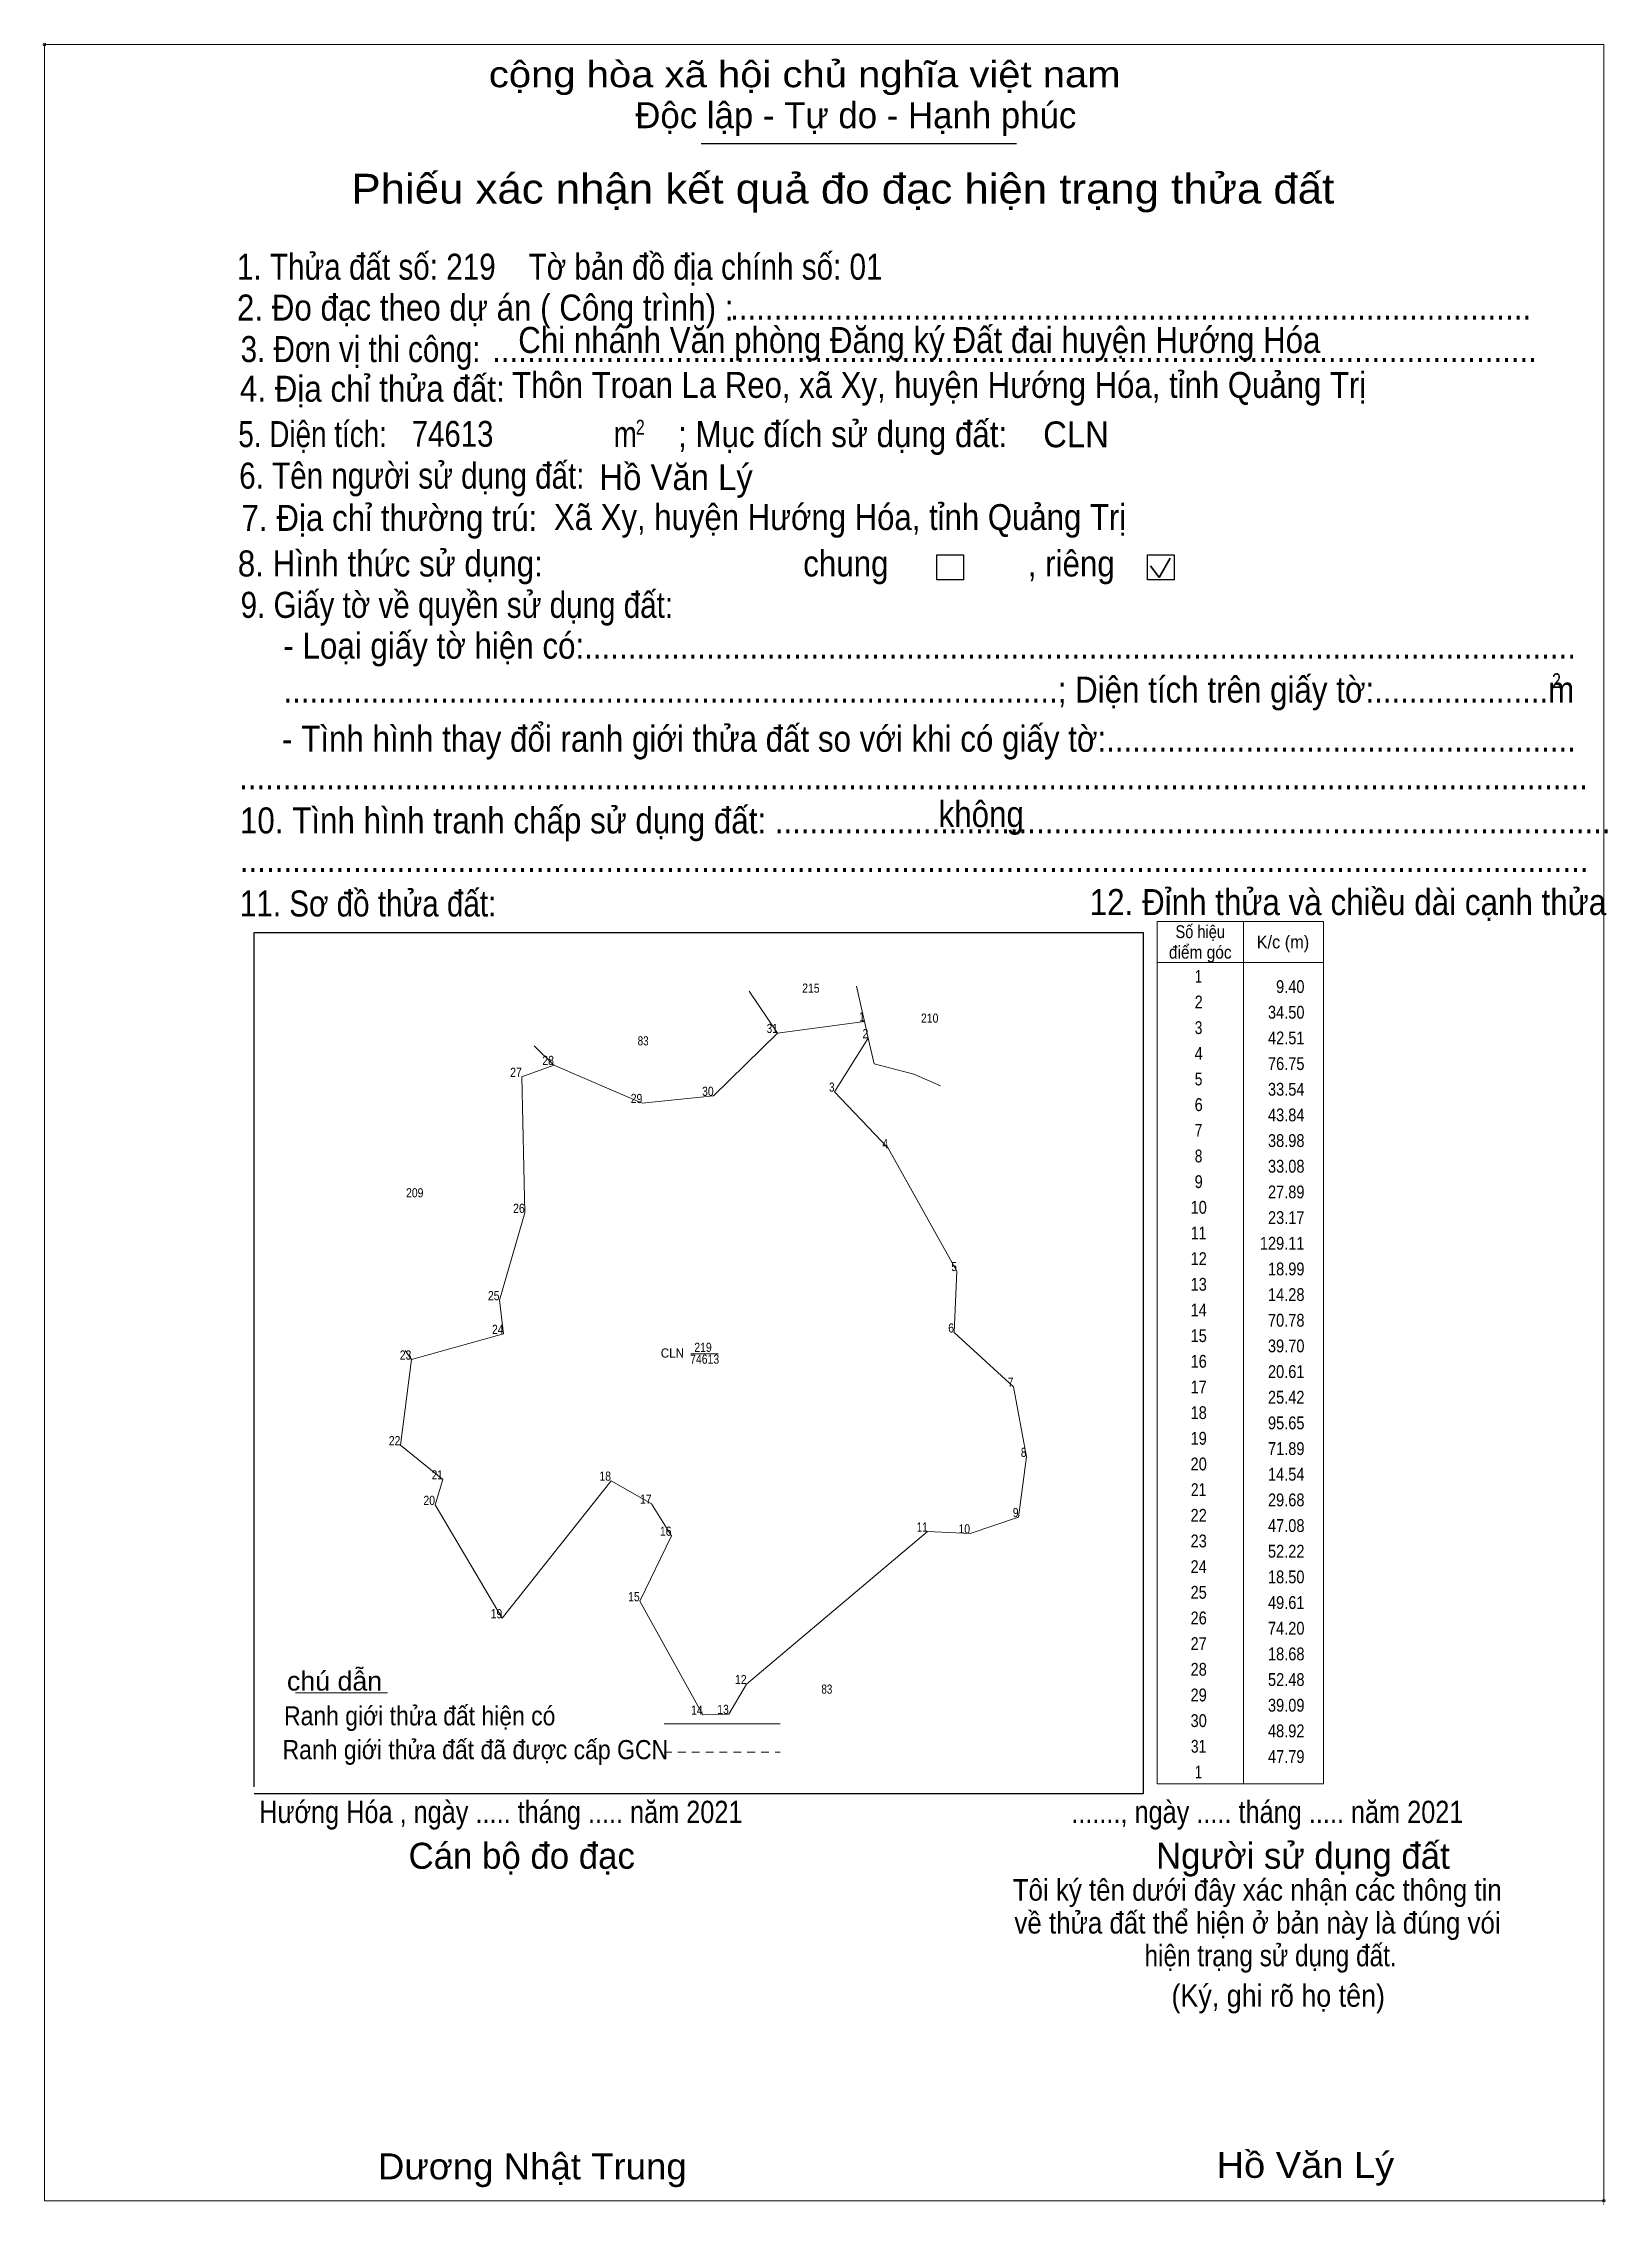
# Model space of a CAD drawing. Header units: metres. Extents: x 550759 to 554593, y 1816617 to 1817959.
# Drawn here: x 552880 to 553733, y 1816617 to 1817796 of the extents above; entities that cross this region are included whole.
import ezdxf
from ezdxf.enums import TextEntityAlignment as Align

# ---------------------------------------------------------------- set-up
doc = ezdxf.new("R2010")
doc.units = ezdxf.units.M
doc.header["$LTSCALE"] = 2.8
doc.header["$PDMODE"] = 32
doc.header["$PDSIZE"] = 1.4
doc.linetypes.add('SHORT_DASHED', pattern=[2.7, 1.5, -1.2])
for name, color, linetype, lineweight in [('1', 7, 'SHORT_DASHED', 13), ('10', 7, 'Continuous', 13), ('17', 7, 'Continuous', 13), ('2', 7, 'Continuous', 13), ('6', 7, 'Continuous', 13), ('63', 7, 'Continuous', 13)]:
    doc.layers.add(name, color=color, linetype=linetype, lineweight=lineweight)

msp = doc.modelspace()

# ---------------------------------------------------------------- texts
at = {"layer": '1'}
for s, width, p in [('219', 0.85, (553239.785, 1817082.51)), ('CLN', 0.95, (553223.085, 1817079.39)), ('74613', 0.85, (553240.675, 1817076.05))]:
    msp.add_text(s, height=5, dxfattribs=dict(at, width=width)).set_placement(p, align=Align.CENTER)
at = {"layer": '2'}
for s, height, width, p in [('cộng hòa xã hội chủ nghĩa việt nam', 14.19, 1.15, (553122.96, 1817772.34)), ('1. Thửa đất số: 219    Tờ bản đồ địa chính số: 01', 14.22, 0.85, (552985.58, 1817667.32)), ('2. Đo đạc theo dự án ( Công trình) : ', 14.2, 0.9, (552985.58, 1817645.06)), ('Chi nhánh Văn phòng Đăng ký Đất đai huyện Hướng Hóa', 14.19, 0.9, (553138.98, 1817627.38)), ('............................................................................................', 14.2, 0.9, (553254.56, 1817645.54)), ('3. Đơn vị thi công:', 14.2, 0.85, (552987.6, 1817622.4)), ('4. Địa chỉ thửa đất:', 14.2, 0.9, (552987.2, 1817600.8)), ('........................................................................................................................', 14.2, 0.9, (553124.78, 1817622.4)), ('Thôn Troan La Reo, xã Xy, huyện Hướng Hóa, tỉnh Quảng Trị', 14.1, 0.9, (553135.62, 1817602.9)), ('; Mục đích sử dụng đất:', 14.19, 0.9, (553226.16, 1817576.02)), ('5. Diện tích:', 14.2, 0.8, (552986.34, 1817576.02)), ('74613', 14.1, 0.85, (553080.9, 1817576.24)), ('m', 14.19, 0.8, (553191.02, 1817576.02)), ('2', 8.109, 0.8, (553203.12, 1817582.84)), ('CLN', 14.1, 0.95, (553425.26, 1817575.94)), ('6. Tên người sử dụng đất:', 14.2, 0.85, (552986.82, 1817553.38)), ('Hồ Văn Lý', 14.1, 0.95, (553183.26, 1817552.6)), ('7. Địa chỉ thường trú:', 14.2, 0.9, (552988.08, 1817530.34)), ('Xã Xy, huyện Hướng Hóa, tỉnh Quảng Trị', 14.1, 0.9, (553158.48, 1817530.82)), ('8. Hình thức sử dụng:', 14.2, 0.9, (552986.06, 1817505.46)), ('chung                , riêng', 14.19, 0.9, (553294.4, 1817505.46)), ('9. Giấy tờ về quyền sử dụng đất:', 14.2, 0.85, (552987.6, 1817482.9)), ('     - Loại giấy tờ hiện có:..................................................................................................................', 14.19, 0.9, (552987.2, 1817460.64)), ('     .........................................................................................; Diện tích trên giấy tờ:....................m', 14.19, 0.9, (552987.2, 1817436.64)), ('2', 8.109, 0.8, (553702.8, 1817444.6)), ('     - Tình hình thay đổi ranh giới thửa đất so với khi có giấy tờ:......................................................', 14.19, 0.9, (552986.46, 1817409.86)), ('...........................................................................................................................................................', 14.19, 0.9, (552986.82, 1817389.3)), ('10. Tình hình tranh chấp sử dụng đất: ................................................................................................', 14.2, 0.9, (552987.2, 1817365.3)), ('không', 14.19, 0.9, (553368.24, 1817368.76)), ('...........................................................................................................................................................', 14.19, 0.9, (552987.2, 1817344.28)), ('11. Sơ đồ thửa đất:', 14.2, 0.85, (552987.2, 1817320)), ('12. Đỉnh thửa và chiều dài cạnh thửa', 14.22, 0.9, (553450.64, 1817320.76)), ('Hướng Hóa , ngày ..... tháng ..... năm 2021', 12.13, 0.85, (552997.76, 1816825.52)), ('......., ngày ..... tháng ..... năm 2021', 12.13, 0.85, (553440.62, 1816825.52)), ('(Ký, ghi rõ họ tên)', 12.17, 0.9, (553495.26, 1816725.28)), ('Dương Nhật Trung', 14.21, 1.05, (553062.48, 1816631.12)), ('Hồ Văn Lý', 14.1, 1.1, (553519.86, 1816631.96))]:
    msp.add_text(s, height=height, dxfattribs=dict(at, width=width)).set_placement(p)
for s, p in [('Độc lập - Tự do - Hạnh phúc', (553202.82, 1817750)), ('Cán bộ đo đạc', (553079.18, 1816800.56)), ('Người sử dụng đất', (553486.8, 1816800.56))]:
    msp.add_text(s, height=14.19, dxfattribs=at).set_placement(p)
for s, height, width, p in [('Phiếu xác nhận kết quả đo đạc hiện trạng thửa đất', 16.22, 1.1, (553316.03, 1817708.9)), ('Tôi ký tên dưới đây xác nhận các thông tin', 11.73, 0.9, (553542.02, 1816783.16)), ('về thửa đất thể hiện ở bản này là đúng vói', 11.73, 0.9, (553542.17, 1816765.22)), ('hiện trạng sử dụng đất.', 11.7, 0.85, (553549.3, 1816747.36))]:
    msp.add_text(s, height=height, dxfattribs=dict(at, width=width)).set_placement(p, align=Align.CENTER)
msp.add_text('.', height=4.056, dxfattribs=at).set_placement((553730.907, 1816617.28), align=Align.CENTER)
at = {"layer": '6'}
for s, height, width, p in [('chú dẫn', 10.39, 1.05, (553012.86, 1816897.78)), ('Ranh giới thửa đất hiện có ', 10.39, 0.9, (553011.3, 1816878.8)), ('Ranh giới thửa đất đã được cấp GCN', 10.42, 0.9, (553010.46, 1816860.34))]:
    msp.add_text(s, height=height, dxfattribs=dict(at, width=width)).set_placement(p)
at = {"layer": '63'}
for s, height, width, p in [('Số hiệu', 7, 0.85, (553510.93, 1817308.22)), ('K/c (m)', 7, 0.95, (553556.035, 1817302.62)), ('điểm góc', 7, 0.9, (553510.95, 1817297.02)), (' 1', 7, 0.75, (553508.985, 1817283.86)), ('215', 5, 0.85, (553298.61, 1817278.43)), (' 2', 7, 0.85, (553508.975, 1817269.86)), ('210', 5, 0.85, (553363.385, 1817262.05)), (' 3', 7, 0.8, (553508.985, 1817255.86)), ('83', 5, 0.8, (553207.115, 1817249.68)), (' 4', 7, 0.85, (553508.985, 1817241.86)), (' 5', 7, 0.8, (553508.99, 1817227.86)), (' 6', 7, 0.85, (553508.985, 1817213.86)), (' 7', 7, 0.8, (553508.98, 1817199.86)), (' 8', 7, 0.8, (553508.98, 1817185.86)), ('209', 5, 0.85, (553082.545, 1817166.78)), (' 9', 7, 0.85, (553508.98, 1817171.86)), (' 10', 7, 0.85, (553508.98, 1817157.86)), (' 11', 7, 0.8, (553508.98, 1817143.86)), (' 12', 7, 0.85, (553508.99, 1817129.86)), (' 13', 7, 0.85, (553508.99, 1817115.86)), (' 14', 7, 0.85, (553508.98, 1817101.86)), (' 15', 7, 0.85, (553508.985, 1817087.86)), (' 16', 7, 0.85, (553508.99, 1817073.86)), (' 17', 7, 0.85, (553508.995, 1817059.86)), (' 18', 7, 0.85, (553508.995, 1817045.86)), (' 19', 7, 0.85, (553508.985, 1817031.86)), (' 20', 7, 0.85, (553508.98, 1817017.86)), (' 21', 7, 0.8, (553508.98, 1817003.86)), (' 22', 7, 0.85, (553508.99, 1816989.86)), (' 23', 7, 0.85, (553508.99, 1816975.86)), (' 24', 7, 0.85, (553508.98, 1816961.86)), (' 25', 7, 0.85, (553508.985, 1816947.86)), (' 26', 7, 0.85, (553508.99, 1816933.86)), (' 27', 7, 0.85, (553508.995, 1816919.86)), (' 28', 7, 0.85, (553508.995, 1816905.86)), ('83', 5, 0.8, (553307.295, 1816896.04)), (' 29', 7, 0.85, (553508.985, 1816891.86)), (' 30', 7, 0.85, (553508.98, 1816877.86)), (' 31', 7, 0.8, (553508.98, 1816863.86)), (' 1', 7, 0.75, (553508.985, 1816849.86))]:
    msp.add_text(s, height=height, dxfattribs=dict(at, width=width)).set_placement(p, align=Align.CENTER)
for s, height, width, p in [('9.40', 7, 0.85, (553567.78, 1817278.26)), (' 1', 5, 0.75, (553327.83, 1817262.78)), ('34.50', 7, 0.85, (553567.78, 1817264.26)), (' 31', 5, 0.8, (553280.47, 1817256.42)), (' 2', 5, 0.85, (553329.9, 1817253.61)), ('42.51', 7, 0.85, (553567.79, 1817250.26)), (' 28', 5, 0.85, (553158.47, 1817238.98)), ('76.75', 7, 0.85, (553567.78, 1817236.26)), (' 27', 5, 0.85, (553140.94, 1817232.52)), (' 30', 5, 0.85, (553245.56, 1817222.15)), (' 3', 5, 0.8, (553311.49, 1817224.43)), ('33.54', 7, 0.85, (553567.78, 1817222.26)), (' 29', 5, 0.85, (553206.67, 1817218.23)), ('43.84', 7, 0.85, (553567.78, 1817208.26)), (' 4', 5, 0.85, (553340.69, 1817193.54)), ('38.98', 7, 0.85, (553567.79, 1817194.26)), ('33.08', 7, 0.85, (553567.79, 1817180.26)), ('27.89', 7, 0.85, (553567.79, 1817166.26)), (' 26', 5, 0.85, (553142.54, 1817158.34)), ('23.17', 7, 0.85, (553567.79, 1817152.26)), ('129.11', 7, 0.85, (553567.79, 1817138.26)), (' 5', 5, 0.8, (553378.18, 1817126.57)), ('18.99', 7, 0.85, (553567.79, 1817124.26)), (' 25', 5, 0.85, (553128.79, 1817110.67)), ('14.28', 7, 0.85, (553567.79, 1817110.26)), (' 24', 5, 0.85, (553131.02, 1817092.3)), (' 6', 5, 0.85, (553376.66, 1817093.06)), ('70.78', 7, 0.85, (553567.79, 1817096.26)), ('39.70', 7, 0.85, (553567.78, 1817082.26)), (' 23', 5, 0.85, (553080.71, 1817078.29)), ('20.61', 7, 0.85, (553567.79, 1817068.26)), (' 7', 5, 0.8, (553409.05, 1817063.52)), ('25.42', 7, 0.85, (553567.77, 1817054.26)), ('95.65', 7, 0.85, (553567.78, 1817040.26)), (' 22', 5, 0.85, (553074.73, 1817031.59)), (' 8', 5, 0.8, (553416.11, 1817025.18)), ('71.89', 7, 0.85, (553567.79, 1817026.26)), (' 21', 5, 0.8, (553097.81, 1817012.93)), (' 18', 5, 0.85, (553189.59, 1817012.22)), ('14.54', 7, 0.85, (553567.78, 1817012.26)), (' 20', 5, 0.85, (553093.61, 1816999.01)), (' 17', 5, 0.85, (553211.71, 1816999.69)), ('29.68', 7, 0.85, (553567.79, 1816998.26)), (' 9', 5, 0.85, (553411.85, 1816992.38)), ('47.08', 7, 0.85, (553567.79, 1816984.26)), (' 16', 5, 0.85, (553222.6, 1816982.19)), (' 11', 5, 0.8, (553362.28, 1816984.5)), (' 10', 5, 0.85, (553385.43, 1816983.45)), ('52.22', 7, 0.85, (553567.77, 1816970.26)), ('18.50', 7, 0.85, (553567.78, 1816956.26)), (' 15', 5, 0.85, (553205.23, 1816946.49)), ('49.61', 7, 0.85, (553567.79, 1816942.26)), (' 19', 5, 0.85, (553130.28, 1816937.18)), ('74.20', 7, 0.85, (553567.78, 1816928.26)), ('18.68', 7, 0.85, (553567.79, 1816914.26)), (' 12', 5, 0.85, (553263.55, 1816901.3)), ('52.48', 7, 0.85, (553567.79, 1816900.26)), (' 14', 5, 0.85, (553239.58, 1816884.6)), (' 13', 5, 0.85, (553253.85, 1816884.98)), ('39.09', 7, 0.85, (553567.79, 1816886.26)), ('48.92', 7, 0.85, (553567.77, 1816872.26)), ('47.79', 7, 0.85, (553567.79, 1816858.26))]:
    msp.add_text(s, height=height, dxfattribs=dict(at, width=width)).set_placement(p, align=Align.RIGHT)
msp.add_text('D', height=0.01, dxfattribs=at).set_placement((553329.985, 1817253.73), align=Align.CENTER)

# ---------------------------------------------------------------- linework, layer by layer
at = {"layer": '1', "linetype": 'Continuous'}
msp.add_lwpolyline([(553327.83, 1817262.78), (553329.9, 1817253.61), (553311.49, 1817224.43), (553340.69, 1817193.54), (553378.18, 1817126.57), (553376.66, 1817093.06), (553409.05, 1817063.52), (553416.11, 1817025.18), (553411.85, 1816992.38), (553385.43, 1816983.45), (553362.28, 1816984.5), (553263.55, 1816901.3), (553253.85, 1816884.98), (553239.58, 1816884.6), (553205.23, 1816946.49), (553222.6, 1816982.19), (553211.71, 1816999.69), (553189.59, 1817012.22), (553130.28, 1816937.18), (553093.61, 1816999.01), (553097.81, 1817012.93), (553074.73, 1817031.59), (553080.71, 1817078.29), (553131.02, 1817092.3), (553128.79, 1817110.67), (553142.54, 1817158.34), (553140.94, 1817232.52), (553158.47, 1817238.98), (553206.67, 1817218.23), (553245.56, 1817222.15), (553280.47, 1817256.42)], close=True, dxfattribs=at)
at = {"layer": '10'}
msp.add_line((553264.99, 1817279.33), (553280.47, 1817256.42), dxfattribs=at)
for points in [[(553369.31, 1817227.59), (553354.79, 1817234.08), (553333.09, 1817239.54), (553329.9, 1817253.61), (553327.83, 1817262.78), (553323.49, 1817281.96)], [(553158.47, 1817238.98), (553206.67, 1817218.23), (553245.56, 1817222.15), (553280.47, 1817256.42), (553327.83, 1817262.78)], [(553329.98, 1817253.73), (553329.9, 1817253.61), (553311.49, 1817224.43), (553340.69, 1817193.54), (553378.18, 1817126.57), (553376.66, 1817093.06), (553409.05, 1817063.52), (553416.11, 1817025.18), (553411.85, 1816992.38), (553385.43, 1816983.45), (553362.28, 1816984.5), (553263.55, 1816901.3), (553253.85, 1816884.98), (553239.58, 1816884.6), (553205.23, 1816946.49), (553222.6, 1816982.19), (553211.71, 1816999.69), (553189.59, 1817012.22), (553130.28, 1816937.18), (553093.61, 1816999.01), (553097.81, 1817012.93), (553074.73, 1817031.59), (553080.71, 1817078.29)], [(553147.73, 1817249.42), (553158.47, 1817238.98), (553140.94, 1817232.52), (553142.54, 1817158.34), (553128.79, 1817110.67), (553131.02, 1817092.3), (553080.71, 1817078.29), (553077.38, 1817083.32)]]:
    msp.add_lwpolyline(points, dxfattribs=at)
at = {"layer": '17'}
msp.add_line((553017.54, 1816896.44), (553067.66, 1816896.44), dxfattribs=at)
at = {"layer": '2', "lineweight": 25}
for p, q in [((553238.81, 1817741.7), (553410.77, 1817741.7)), ((552994.98, 1817311.23), (553479.84, 1817311.23)), ((552994.98, 1816845.23), (552994.98, 1817311.23)), ((553479.84, 1816841.41), (552994.98, 1816841.41))]:
    msp.add_line(p, q, dxfattribs=at)
at = {"layer": '2', "lineweight": 35}
for p, q in [((553483.79, 1817511.21), (553488.62, 1817504.92)), ((553488.62, 1817504.92), (553494.51, 1817515.45))]:
    msp.add_line(p, q, dxfattribs=at)
at = {"layer": '2'}
msp.add_lwpolyline([(552880.65, 1817795.64), (553731.01, 1817795.64), (553731.01, 1816619.49), (552880.65, 1816619.49)], close=True, dxfattribs=at)
at = {"layer": '2', "lineweight": 25}
for points in [[(553367.21, 1817517.27), (553381.81, 1817517.27), (553381.81, 1817503.65), (553367.21, 1817503.65)], [(553482.11, 1817517.27), (553496.71, 1817517.27), (553496.71, 1817503.65), (553482.11, 1817503.65)]]:
    msp.add_lwpolyline(points, close=True, dxfattribs=at)
at = {"layer": '2'}
for p in [(552880.65, 1817795.64), (553731, 1816619.49)]:
    msp.add_point(p, dxfattribs=at)
at = {"layer": '6'}
msp.add_line((553218.56, 1816879.54), (553281.92, 1816879.54), dxfattribs=at)
at = {"layer": '6', "linetype": 'SHORT_DASHED'}
msp.add_line((553218.56, 1816864.1), (553281.92, 1816864.1), dxfattribs=at)
at = {"layer": '63', "lineweight": 25}
msp.add_line((553479.84, 1817311.24), (553479.84, 1816841.42), dxfattribs=at)
at = {"layer": '63'}
for p, q in [((553534.46, 1817317.32), (553534.46, 1816846.92)), ((553534.46, 1817317.32), (553534.46, 1816846.92)), ((553487.42, 1817294.92), (553578.14, 1817294.92)), ((553233.11, 1817081.37), (553247.95, 1817081.37))]:
    msp.add_line(p, q, dxfattribs=at)
msp.add_lwpolyline([(553487.42, 1817317.32), (553578.14, 1817317.32), (553578.14, 1816846.92), (553487.42, 1816846.92)], close=True, dxfattribs=at)

msp.set_redraw_order([(e.dxf.handle, doc.entitydb.next_handle()) for e in msp.query("TEXT MTEXT ATTDEF DIMENSION ARC_DIMENSION")])  # texts and dimensions are drawn at this point

doc.saveas('drawing.dxf')
